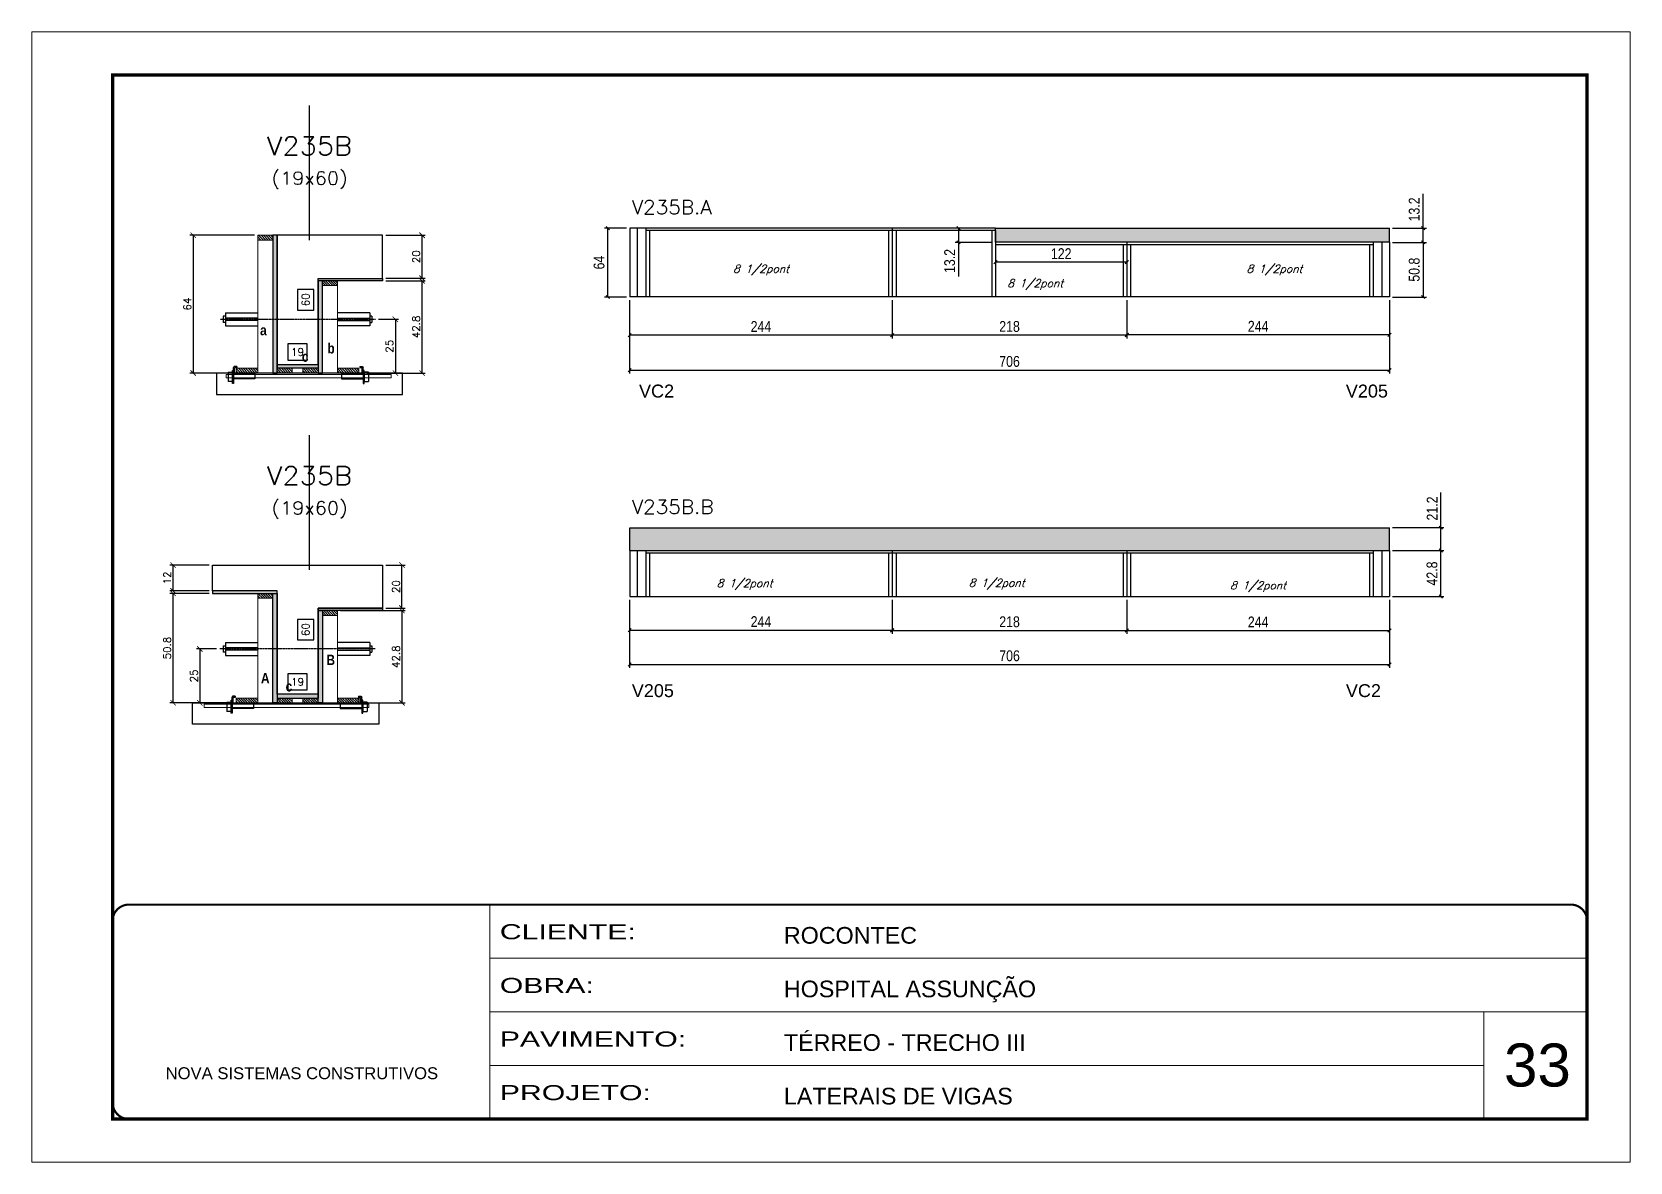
# Model space of a CAD drawing. Extents: x 137137 to 143418, y 10464 to 34486.
# Drawn here: x 137137 to 138622, y 24247 to 25297 of the extents above; entities that cross this region are included whole.
import ezdxf
from ezdxf.enums import TextEntityAlignment as Align

# ---------------------------------------------------------------- set-up
doc = ezdxf.new("R2010")
doc.units = 0
for name, pattern in [('CONTINUO', [0]), ('DASHED', [0.75, 0.5, -0.25]), ('HIDDEN', [0.375, 0.25, -0.125])]:
    doc.linetypes.add(name, pattern=pattern)
for name, color, linetype in [('5', 5, 'Continuous'), ('barrote', 251, 'Continuous'), ('COTA', 241, 'Continuous'), ('Cota Seção (2x)', 4, 'Continuous'), ('detalhes', 4, 'Continuous'), ('Painéis', 200, 'Continuous'), ('presilha', 1, 'Continuous'), ('SARR_2.2x7', 40, 'Continuous'), ('SARR_3.5x7', 81, 'Continuous'), ('TENSOR', 3, 'Continuous'), ('texto', 7, 'Continuous'), ('Texto de Titulo', 7, 'Continuous'), ('Texto Qtd Sarr', 242, 'Continuous')]:
    doc.layers.add(name, color=color, linetype=linetype)
for name, color, linetype, lineweight in [('CARIMBO', 255, 'Continuous', 9), ('CONCRETO', 251, 'Continuous', 25), ('Folhas', 255, 'Continuous', 9), ('Hachura', 251, 'Continuous', 9), ('Madeira', 126, 'Continuous', 18), ('SARRAFO DE PRESSAO', 251, 'DASHED', 9), ('SCO-___-LAJ', 2, 'Continuous', 0), ('Texto Seção', 7, 'Continuous', 15)]:
    doc.layers.add(name, color=color, linetype=linetype, lineweight=lineweight)
doc.styles.add('ARIAL', font='arial.ttf')
doc.styles.add('COTA TECNICA', font='techl___.ttf', dxfattribs={"height": 10})
doc.styles.add('REGUA-120', font='ROMANS.shx', dxfattribs={"height": 15})
doc.styles.add('Romans', font='romans.shx')
doc.styles.get("Standard").update_dxf_attribs({"font": 'arial.ttf'})
doc.styles.add('TECNICA', font='techb___.ttf', dxfattribs={"height": 10})
doc.styles.add('Tecnologia', font='')
doc.styles.get('Tecnologia').set_extended_font_data('Forgotten Futurist')
doc.dimstyles.new('Cota Seção (2x)', dxfattribs={"dimtxt": 7, "dimasz": 5, "dimexe": 3, "dimexo": 3, "dimgap": 2, "dimtad": 3, "dimdec": 1, "dimlfac": 0.5, "dimzin": 12, "dimdsep": 46, "dimtxsty": 'Romans', "dimblk": 'ARCHTICK', "dimcen": 0, "dimclrd": 4, "dimclre": 4, "dimclrt": 1, "dimadec": 1, "dimazin": 3, "dimtfac": 1, "dimtdec": 1, "dimtmove": 0, "dimatfit": 3, "dimldrblk": 'OBLIQUE', "dimfxl": 1, "dimtolj": 1, "dimtzin": 12, "dimarcsym": 0})
doc.dimstyles.new('Cota Seção interna', dxfattribs={"dimtxt": 7, "dimasz": 6, "dimexe": 0.18, "dimexo": 2, "dimgap": -4, "dimtad": 3, "dimdec": 1, "dimlfac": 0.5, "dimzin": 12, "dimdsep": 46, "dimtxsty": 'Romans', "dimblk": 'ARCHTICK', "dimcen": 0.09, "dimse1": 1, "dimse2": 1, "dimsd1": 1, "dimsd2": 1, "dimclrd": 180, "dimclre": 5, "dimclrt": 1, "dimadec": 0, "dimazin": 3, "dimtfac": 1, "dimtdec": 1, "dimtofl": 0, "dimtmove": 0, "dimatfit": 3, "dimldrblk": 'ARCHTICK', "dimfxl": 1, "dimtolj": 1, "dimtzin": 0, "dimarcsym": 0})
doc.dimstyles.new('PAINEL', dxfattribs={"dimtxt": 10, "dimasz": 3, "dimexe": 3, "dimexo": 3, "dimgap": 3, "dimtad": 1, "dimdec": 1, "dimzin": 12, "dimdsep": 46, "dimtxsty": 'COTA TECNICA', "dimblk1": 'OBLIQUE', "dimblk2": 'OBLIQUE', "dimsah": 1, "dimcen": 0.9, "dimclrd": 4, "dimclre": 4, "dimclrt": 240, "dimadec": 1, "dimazin": 3, "dimtfac": 1, "dimtdec": 1, "dimtmove": 0, "dimatfit": 3, "dimfxl": 1, "dimtolj": 1, "dimtzin": 12, "dimarcsym": 0})

msp = doc.modelspace()

# ---------------------------------------------------------------- texts
at = {"layer": '5', "linetype": 'Continuous'}
for s, rotation, p in [('VC2', 0.00004, (137701.38, 24957.53)), ('V205', 0.00004, (138358.19, 24957.53)), ('V205', 359.99996, (137694.68, 24679.16)), ('VC2', 359.99996, (138358.24, 24679.16))]:
    msp.add_text(s, height=12, rotation=rotation, dxfattribs=at).set_placement(p)
at = {"layer": 'CARIMBO', "style": 'ARIAL'}
msp.add_text('33', height=40, dxfattribs=at).set_placement((138505.15, 24317.32))
at = {"layer": 'detalhes', "style": 'TECNICA'}
for s, p in [('a', (137349.29, 25015.3)), ('b', (137411.83, 24998.45)), ('c', (137388.1, 24990.76)), ('B', (137410.95, 24708.93)), ('A', (137350.12, 24692.09)), ('c', (137373.04, 24684.39))]:
    msp.add_text(s, height=9.6, dxfattribs=at).set_placement(p)
at = {"layer": 'texto', "color": 2, "char_height": 7.2737, "attachment_point": 5, "style": 'Romans'}
for insert in [(137814.79, 25075.94), (138291.9, 25075.94), (138069.55, 25062.51), (137799.53, 24783.78), (138033.75, 24784.13), (138276.64, 24781.81)]:
    msp.add_mtext('{\\Q19;\\C256;8 1/2pont}', dxfattribs=dict(at, insert=insert))
at = {"layer": 'Texto Seção', "style": 'REGUA-120', "width": 1.05}
for s, p in [('V235B.A', (137694.62, 25127.89)), ('V235B.B', (137694.62, 24849.51))]:
    msp.add_text(s, height=13, dxfattribs=at).set_placement(p)

# ---------------------------------------------------------------- blocks, each defined once
blk = doc.blocks.new('9999999999')
at = {"color": 30, "linetype": 'CONTINUO'}
for p, q in [((98564.6, 34230.2), (98564.6, 34429.4)), ((98564.6, 34379.6), (99584, 34379.6)), ((98564.6, 34329.8), (99488, 34329.8)), ((99584, 34329.8), (99488, 34329.8)), ((99488, 34329.8), (99488, 34230.2)), ((98564.6, 34280), (99488, 34280))]:
    blk.add_line(p, q, dxfattribs=at)
at = {"color": 30, "linetype": 'CONTINUO', "const_width": 2}
blk.add_lwpolyline([(99584, 34230.2), (99584, 34414.4, 0.414214), (99569, 34429.4), (98229, 34429.4, 0.414214), (98214, 34414.4), (98214, 34245.2, 0.414214), (98229, 34230.2), (99584, 34230.2)], format="xyb", dxfattribs=at)
at = {"layer": 'Folhas'}
blk.add_lwpolyline([(98139, 34190.2), (99624, 34190.2), (99624, 35240.2), (98139, 35240.2)], close=True, dxfattribs=at)
at = {"layer": 'Folhas', "color": 30, "const_width": 3}
blk.add_lwpolyline([(98214, 34230.2), (99584, 34230.2), (99584, 35200.2), (98214, 35200.2)], close=True, dxfattribs=at)
at = {"color": 7, "linetype": 'Continuous', "ltscale": 5, "style": 'ARIAL'}
for s, height, p in [('ROCONTEC', 15.48, (98837.7, 34393.1)), ('HOSPITAL ASSUNÇÃO', 15.483, (98837.7, 34343.3)), ('TÉRREO - TRECHO III', 15.483, (98837.7, 34293.5)), ('NOVA SISTEMAS CONSTRUTIVOS', 11.059, (98263.2, 34267.2)), ('LATERAIS DE VIGAS', 15.483, (98837.7, 34243.7))]:
    blk.add_text(s, height=height, dxfattribs=at).set_placement(p)
at = {"layer": 'Folhas', "color": 7, "style": 'Tecnologia', "width": 1.5}
for s, p in [('CLIENTE:', (98573.7, 34397.2)), ('OBRA:', (98573.7, 34347.3)), ('PAVIMENTO:', (98573.7, 34297.5)), ('PROJETO:', (98573.7, 34247.7))]:
    blk.add_text(s, height=14, dxfattribs=at).set_placement(p)
blk = doc.blocks.new('_ArchTick')
at = {"color": 0, "linetype": 'ByBlock', "const_width": 0.15}
blk.add_lwpolyline([(-0.5, -0.5), (0.5, 0.5)], dxfattribs=at)
blk = doc.blocks.new('*D6080')
at = {"layer": 'COTA', "color": 4, "lineweight": -2, "transparency": 16777216}
for p, q in [((137466.1, 25065.9), (137502.8, 25065.9)), ((137499.8, 24980.3), (137499.8, 25065.9)), ((137448.5, 24980.3), (137502.8, 24980.3))]:
    blk.add_line(p, q, dxfattribs=at)
at = {"layer": 'Defpoints', "color": 0, "transparency": 16777216}
for p in [(137463.1, 25065.9), (137499.8, 25065.9), (137445.5, 24980.3)]:
    blk.add_point(p, dxfattribs=at)
at = {"layer": 'COTA', "color": 4, "lineweight": -2, "transparency": 16777216, "xscale": 5, "yscale": 5, "zscale": 5}
for p, rotation in [((137499.8, 25065.9), 90), ((137499.8, 24980.3), 270)]:
    blk.add_blockref('_ArchTick', p, dxfattribs=dict(at, rotation=rotation))
at = {"layer": 'COTA', "color": 1, "transparency": 16777216, "insert": (137494.3, 25023.1), "char_height": 7, "attachment_point": 5, "rotation": 90, "style": 'Romans'}
blk.add_mtext('\\A1;42.8', dxfattribs=at)
blk = doc.blocks.new('_Oblique')
at = {"color": 0, "linetype": 'ByBlock', "lineweight": -2}
blk.add_line((-0.5, -0.5), (0.5, 0.5), dxfattribs=at)
blk = doc.blocks.new('*D6081')
at = {"layer": 'COTA', "color": 4, "lineweight": -2, "transparency": 16777216}
for p, q in [((137466.1, 25108.3), (137502.8, 25108.3)), ((137499.8, 25068.3), (137499.8, 25108.3)), ((137466.1, 25068.3), (137502.8, 25068.3))]:
    blk.add_line(p, q, dxfattribs=at)
at = {"layer": 'Defpoints', "color": 0, "transparency": 16777216}
for p in [(137463.1, 25108.3), (137499.8, 25108.3), (137463.1, 25068.3)]:
    blk.add_point(p, dxfattribs=at)
at = {"layer": 'COTA', "color": 4, "lineweight": -2, "transparency": 16777216, "xscale": 5, "yscale": 5, "zscale": 5}
for p, rotation in [((137499.8, 25108.3), 90), ((137499.8, 25068.3), 270)]:
    blk.add_blockref('_ArchTick', p, dxfattribs=dict(at, rotation=rotation))
at = {"layer": 'COTA', "color": 1, "transparency": 16777216, "insert": (137494.3, 25088.3), "char_height": 7, "attachment_point": 5, "rotation": 90, "style": 'Romans'}
blk.add_mtext('\\A1;20', dxfattribs=at)
blk = doc.blocks.new('*D6082')
at = {"layer": 'Cota Seção (2x)', "color": 180, "lineweight": -2, "transparency": 16777216}
for p, q in [((137399.1, 25057.8), (137384.1, 25057.8)), ((137384.1, 25057.8), (137384.1, 25038.8)), ((137399.1, 25038.8), (137399.1, 25057.8)), ((137384.1, 25038.8), (137399.1, 25038.8))]:
    blk.add_line(p, q, dxfattribs=at)
at = {"layer": 'Defpoints', "color": 0, "transparency": 16777216}
for p in [(137403.1, 25108.3), (137403.1, 25108.3), (137403.1, 24988.3)]:
    blk.add_point(p, dxfattribs=at)
at = {"layer": 'Cota Seção (2x)', "color": 1, "transparency": 16777216, "insert": (137391.6, 25048.3), "char_height": 7, "attachment_point": 5, "rotation": 90, "style": 'Romans'}
blk.add_mtext('\\A1;60', dxfattribs=at)
blk = doc.blocks.new('PRESILHA METÁLICA 1')
at = {"layer": 'presilha'}
for p, q in [((0, 13), (6, 13)), ((0, 13), (0, 0)), ((6, 0), (0, 0)), ((6, 15.5), (7.5, 15.5)), ((6, -2.5), (6, 15.5)), ((6, 13), (6, 0)), ((7.5, 10.6), (7.5, 19.9)), ((7.5, 15.5), (7.5, -2.5)), ((37.5, 4.1), (7.5, 4.1)), ((12, 21), (8.6, 21)), ((9, 11.6), (9, 18.9)), ((12, 19.5), (9.6, 19.5)), ((37.5, 11), (9.6, 11)), ((12, 21), (12, 19.5)), ((37.5, 11), (37.5, 4.1)), ((7.5, -2.5), (6, -2.5))]:
    blk.add_line(p, q, dxfattribs=at)
for centre, radius, start, end in [((8.6, 19.9), 1.14, 90, 180), ((9.6, 18.9), 0.57, 90, 180), ((9.6, 11.6), 0.57, 180, 270)]:
    blk.add_arc(centre, radius, start, end, dxfattribs=at)
blk = doc.blocks.new('*D6083')
at = {"layer": 'Cota Seção (2x)', "color": 180, "lineweight": -2, "transparency": 16777216}
for p, q in [((137393.1, 25007.3), (137375.1, 25007.3)), ((137375.1, 25007.3), (137375.1, 24992.3)), ((137393.1, 24992.3), (137393.1, 25007.3)), ((137375.1, 24992.3), (137393.1, 24992.3))]:
    blk.add_line(p, q, dxfattribs=at)
at = {"layer": 'Defpoints', "color": 0, "transparency": 16777216}
for p in [(137365.1, 24980.3), (137403.1, 24988.3), (137403.1, 24980.3)]:
    blk.add_point(p, dxfattribs=at)
at = {"layer": 'Cota Seção (2x)', "color": 1, "transparency": 16777216, "insert": (137384.1, 24999.8), "char_height": 7, "attachment_point": 5, "style": 'Romans'}
blk.add_mtext('\\A1;19', dxfattribs=at)
blk = doc.blocks.new('*D6084')
at = {"layer": 'COTA', "color": 4, "lineweight": -2, "transparency": 16777216}
for p, q in [((137344.1, 25108.3), (137284.1, 25108.3)), ((137287.1, 25108.3), (137287.1, 24980.3)), ((137344.1, 24980.3), (137284.1, 24980.3))]:
    blk.add_line(p, q, dxfattribs=at)
at = {"layer": 'Defpoints', "color": 0, "transparency": 16777216}
for p in [(137347.1, 25108.3), (137287.1, 24980.3), (137347.1, 24980.3)]:
    blk.add_point(p, dxfattribs=at)
at = {"layer": 'COTA', "color": 4, "lineweight": -2, "transparency": 16777216, "xscale": 5, "yscale": 5, "zscale": 5}
for p, rotation in [((137287.1, 25108.3), 90), ((137287.1, 24980.3), 270)]:
    blk.add_blockref('_ArchTick', p, dxfattribs=dict(at, rotation=rotation))
at = {"layer": 'COTA', "color": 1, "transparency": 16777216, "insert": (137281.6, 25044.3), "char_height": 7, "attachment_point": 5, "rotation": 90, "style": 'Romans'}
blk.add_mtext('\\A1;64', dxfattribs=at)
blk = doc.blocks.new('*D6085')
at = {"layer": 'COTA', "color": 4, "lineweight": -2, "transparency": 16777216}
for p, q in [((137459.4, 25030.2), (137478, 25030.2)), ((137475, 25030.2), (137475, 24980.3)), ((137459.4, 24980.3), (137478, 24980.3))]:
    blk.add_line(p, q, dxfattribs=at)
at = {"layer": 'Defpoints', "color": 0, "transparency": 16777216}
for p in [(137456.4, 25030.2), (137456.4, 24980.3), (137475, 24980.3)]:
    blk.add_point(p, dxfattribs=at)
at = {"layer": 'COTA', "color": 4, "lineweight": -2, "transparency": 16777216, "xscale": 5, "yscale": 5, "zscale": 5}
for p, rotation in [((137475, 25030.2), 90), ((137475, 24980.3), 270)]:
    blk.add_blockref('_ArchTick', p, dxfattribs=dict(at, rotation=rotation))
at = {"layer": 'COTA', "color": 1, "transparency": 16777216, "insert": (137469.5, 25005.2), "char_height": 7, "attachment_point": 5, "rotation": 90, "style": 'Romans'}
blk.add_mtext('\\A1;25', dxfattribs=at)
blk = doc.blocks.new('titulo1')
at = {"layer": 'Defpoints', "color": 252, "linetype": 'HIDDEN', "ltscale": 2}
blk.add_line((0, 0), (0, 125), dxfattribs=at)
at = {"layer": 'Defpoints', "style": 'Romans', "oblique": 15}
blk.add_attdef('FOLHA', text='', height=10, dxfattribs=at).set_placement((0, 15.6), align=Align.MIDDLE_CENTER)
at = {"layer": 'Texto Qtd Sarr', "color": 3, "style": 'Romans', "oblique": 15}
for tag, height, p in [('TITULO', 17, (0, 71.4)), ('SEÇÃO', 12, (0, 41.5))]:
    blk.add_attdef(tag, text='', height=height, dxfattribs=at).set_placement(p, align=Align.MIDDLE_CENTER)
blk = doc.blocks.new('*D6086')
at = {"layer": 'COTA', "color": 4, "lineweight": -2, "transparency": 16777216}
for p, q in [((137302.1, 24775.5), (137265.4, 24775.5)), ((137268.4, 24673.9), (137268.4, 24775.5)), ((137319.7, 24673.9), (137265.4, 24673.9))]:
    blk.add_line(p, q, dxfattribs=at)
at = {"layer": 'Defpoints', "color": 0, "transparency": 16777216}
for p in [(137268.4, 24775.5), (137305.1, 24775.5), (137322.7, 24673.9)]:
    blk.add_point(p, dxfattribs=at)
at = {"layer": 'COTA', "color": 4, "lineweight": -2, "transparency": 16777216, "xscale": 5, "yscale": 5, "zscale": 5}
for p, rotation in [((137268.4, 24775.5), 90), ((137268.4, 24673.9), 270)]:
    blk.add_blockref('_ArchTick', p, dxfattribs=dict(at, rotation=rotation))
at = {"layer": 'COTA', "color": 1, "transparency": 16777216, "insert": (137262.9, 24724.7), "char_height": 7, "attachment_point": 5, "rotation": 90, "style": 'Romans'}
blk.add_mtext('\\A1;50.8', dxfattribs=at)
blk = doc.blocks.new('*D6087')
at = {"layer": 'COTA', "color": 4, "lineweight": -2, "transparency": 16777216}
for p, q in [((137302.1, 24801.9), (137265.4, 24801.9)), ((137268.4, 24777.9), (137268.4, 24801.9)), ((137302.1, 24777.9), (137265.4, 24777.9))]:
    blk.add_line(p, q, dxfattribs=at)
at = {"layer": 'Defpoints', "color": 0, "transparency": 16777216}
for p in [(137268.4, 24801.9), (137305.1, 24801.9), (137305.1, 24777.9)]:
    blk.add_point(p, dxfattribs=at)
at = {"layer": 'COTA', "color": 4, "lineweight": -2, "transparency": 16777216, "xscale": 5, "yscale": 5, "zscale": 5}
for p, rotation in [((137268.4, 24801.9), 90), ((137268.4, 24777.9), 270)]:
    blk.add_blockref('_ArchTick', p, dxfattribs=dict(at, rotation=rotation))
at = {"layer": 'COTA', "color": 1, "transparency": 16777216, "insert": (137262.9, 24789.9), "char_height": 7, "attachment_point": 5, "rotation": 90, "style": 'Romans'}
blk.add_mtext('\\A1;12', dxfattribs=at)
blk = doc.blocks.new('*D6088')
at = {"layer": 'Cota Seção (2x)', "color": 180, "lineweight": -2, "transparency": 16777216}
for p, q in [((137399.1, 24751.4), (137384.1, 24751.4)), ((137384.1, 24751.4), (137384.1, 24732.4)), ((137399.1, 24732.4), (137399.1, 24751.4)), ((137384.1, 24732.4), (137399.1, 24732.4))]:
    blk.add_line(p, q, dxfattribs=at)
at = {"layer": 'Defpoints', "color": 0, "transparency": 16777216}
for p in [(137365.1, 24801.9), (137403.1, 24801.9), (137365.1, 24681.9)]:
    blk.add_point(p, dxfattribs=at)
at = {"layer": 'Cota Seção (2x)', "color": 1, "transparency": 16777216, "insert": (137391.6, 24741.9), "char_height": 7, "attachment_point": 5, "rotation": 90, "style": 'Romans'}
blk.add_mtext('\\A1;60', dxfattribs=at)
blk = doc.blocks.new('*D6089')
at = {"layer": 'Cota Seção (2x)', "color": 180, "lineweight": -2, "transparency": 16777216}
for p, q in [((137393.1, 24700.9), (137375.1, 24700.9)), ((137375.1, 24700.9), (137375.1, 24685.9)), ((137393.1, 24685.9), (137393.1, 24700.9)), ((137375.1, 24685.9), (137393.1, 24685.9))]:
    blk.add_line(p, q, dxfattribs=at)
at = {"layer": 'Defpoints', "color": 0, "transparency": 16777216}
for p in [(137365.1, 24681.9), (137365.1, 24673.9), (137403.1, 24673.9)]:
    blk.add_point(p, dxfattribs=at)
at = {"layer": 'Cota Seção (2x)', "color": 1, "transparency": 16777216, "insert": (137384.1, 24693.4), "char_height": 7, "attachment_point": 5, "style": 'Romans'}
blk.add_mtext('\\A1;19', dxfattribs=at)
blk = doc.blocks.new('*D6090')
at = {"layer": 'COTA', "color": 4, "lineweight": -2, "transparency": 16777216}
for p, q in [((137424.1, 24759.5), (137484.1, 24759.5)), ((137481.1, 24759.5), (137481.1, 24673.9)), ((137424.1, 24673.9), (137484.1, 24673.9))]:
    blk.add_line(p, q, dxfattribs=at)
at = {"layer": 'Defpoints', "color": 0, "transparency": 16777216}
for p in [(137421.1, 24759.5), (137421.1, 24673.9), (137481.1, 24673.9)]:
    blk.add_point(p, dxfattribs=at)
at = {"layer": 'COTA', "color": 4, "lineweight": -2, "transparency": 16777216, "xscale": 5, "yscale": 5, "zscale": 5}
for p, rotation in [((137481.1, 24759.5), 90), ((137481.1, 24673.9), 270)]:
    blk.add_blockref('_ArchTick', p, dxfattribs=dict(at, rotation=rotation))
at = {"layer": 'COTA', "color": 1, "transparency": 16777216, "insert": (137475.6, 24716.7), "char_height": 7, "attachment_point": 5, "rotation": 90, "style": 'Romans'}
blk.add_mtext('\\A1;42.8', dxfattribs=at)
blk = doc.blocks.new('*D6091')
at = {"layer": 'COTA', "color": 4, "lineweight": -2, "transparency": 16777216}
for p, q in [((137308.8, 24723.9), (137290.3, 24723.9)), ((137293.3, 24723.9), (137293.3, 24673.9)), ((137308.8, 24673.9), (137290.3, 24673.9))]:
    blk.add_line(p, q, dxfattribs=at)
at = {"layer": 'Defpoints', "color": 0, "transparency": 16777216}
for p in [(137311.8, 24723.9), (137293.3, 24673.9), (137311.8, 24673.9)]:
    blk.add_point(p, dxfattribs=at)
at = {"layer": 'COTA', "color": 4, "lineweight": -2, "transparency": 16777216, "xscale": 5, "yscale": 5, "zscale": 5}
for p, rotation in [((137293.3, 24723.9), 90), ((137293.3, 24673.9), 270)]:
    blk.add_blockref('_ArchTick', p, dxfattribs=dict(at, rotation=rotation))
at = {"layer": 'COTA', "color": 1, "transparency": 16777216, "insert": (137287.8, 24698.9), "char_height": 7, "attachment_point": 5, "rotation": 90, "style": 'Romans'}
blk.add_mtext('\\A1;25', dxfattribs=at)
blk = doc.blocks.new('*D6250')
at = {"layer": 'COTA', "color": 4, "lineweight": -2, "transparency": 16777216}
for p, q in [((137466.1, 24801.9), (137484.1, 24801.9)), ((137481.1, 24761.9), (137481.1, 24801.9)), ((137466.1, 24761.9), (137484.1, 24761.9))]:
    blk.add_line(p, q, dxfattribs=at)
at = {"layer": 'Defpoints', "color": 0, "transparency": 16777216}
for p in [(137463.1, 24801.9), (137481.1, 24801.9), (137463.1, 24761.9)]:
    blk.add_point(p, dxfattribs=at)
at = {"layer": 'COTA', "color": 4, "lineweight": -2, "transparency": 16777216, "xscale": 5, "yscale": 5, "zscale": 5}
for p, rotation in [((137481.1, 24801.9), 90), ((137481.1, 24761.9), 270)]:
    blk.add_blockref('_ArchTick', p, dxfattribs=dict(at, rotation=rotation))
at = {"layer": 'COTA', "color": 1, "transparency": 16777216, "insert": (137475.6, 24781.9), "char_height": 7, "attachment_point": 5, "rotation": 90, "style": 'Romans'}
blk.add_mtext('\\A1;20', dxfattribs=at)
blk = doc.blocks.new('*D6092')
at = {"layer": 'COTA', "color": 4, "linetype": 'ByBlock', "lineweight": -2, "transparency": 16777216}
for p, q in [((137692.7, 25047.9), (137692.7, 25012.4)), ((137936.7, 25047.9), (137936.7, 25012.4)), ((137936.7, 25015.4), (137692.7, 25015.4))]:
    blk.add_line(p, q, dxfattribs=at)
at = {"layer": 'Defpoints', "color": 0, "linetype": 'ByBlock', "transparency": 16777216}
for p in [(137692.7, 25050.9), (137936.7, 25050.9), (137692.7, 25015.4)]:
    blk.add_point(p, dxfattribs=at)
at = {"layer": 'COTA', "color": 4, "linetype": 'ByBlock', "lineweight": -2, "transparency": 16777216, "xscale": 3, "yscale": 3, "zscale": 3, "rotation": 180}
blk.add_blockref('_Oblique', (137692.7, 25015.4), dxfattribs=at)
at = {"layer": 'COTA', "color": 4, "linetype": 'ByBlock', "lineweight": -2, "transparency": 16777216, "xscale": 3, "yscale": 3, "zscale": 3}
blk.add_blockref('_Oblique', (137936.7, 25015.4), dxfattribs=at)
at = {"layer": 'COTA', "color": 240, "linetype": 'ByBlock', "transparency": 16777216, "insert": (137814.7, 25023.5), "char_height": 10, "attachment_point": 5, "style": 'COTA TECNICA'}
blk.add_mtext('\\A1;244', dxfattribs=at)
blk = doc.blocks.new('*D6093')
at = {"layer": 'COTA', "color": 4, "linetype": 'ByBlock', "lineweight": -2, "transparency": 16777216}
for p, q in [((137689.7, 25114.9), (137669.4, 25114.9)), ((137672.4, 25050.9), (137672.4, 25114.9)), ((137689.7, 25050.9), (137669.4, 25050.9))]:
    blk.add_line(p, q, dxfattribs=at)
at = {"layer": 'Defpoints', "color": 0, "linetype": 'ByBlock', "transparency": 16777216}
for p in [(137672.4, 25114.9), (137692.7, 25114.9), (137692.7, 25050.9)]:
    blk.add_point(p, dxfattribs=at)
at = {"layer": 'COTA', "color": 4, "linetype": 'ByBlock', "lineweight": -2, "transparency": 16777216, "xscale": 3, "yscale": 3, "zscale": 3}
for p, rotation in [((137672.4, 25114.9), 90), ((137672.4, 25050.9), 270)]:
    blk.add_blockref('_Oblique', p, dxfattribs=dict(at, rotation=rotation))
at = {"layer": 'COTA', "color": 240, "linetype": 'ByBlock', "transparency": 16777216, "insert": (137664.3, 25082.9), "char_height": 10, "attachment_point": 5, "rotation": 90, "style": 'COTA TECNICA'}
blk.add_mtext('\\A1;64', dxfattribs=at)
blk = doc.blocks.new('*D6251')
at = {"layer": 'COTA', "color": 4, "lineweight": -2, "transparency": 16777216}
for p, q in [((138154.7, 25047.9), (138154.7, 25012.7)), ((138398.7, 25047.9), (138398.7, 25012.7)), ((138398.7, 25015.7), (138154.7, 25015.7))]:
    blk.add_line(p, q, dxfattribs=at)
at = {"layer": 'Defpoints', "color": 0, "transparency": 16777216}
for p in [(138154.7, 25050.9), (138398.7, 25050.9), (138154.7, 25015.7)]:
    blk.add_point(p, dxfattribs=at)
at = {"layer": 'COTA', "color": 4, "lineweight": -2, "transparency": 16777216, "xscale": 3, "yscale": 3, "zscale": 3, "rotation": 180}
blk.add_blockref('_Oblique', (138154.7, 25015.7), dxfattribs=at)
at = {"layer": 'COTA', "color": 4, "lineweight": -2, "transparency": 16777216, "xscale": 3, "yscale": 3, "zscale": 3}
blk.add_blockref('_Oblique', (138398.7, 25015.7), dxfattribs=at)
at = {"layer": 'COTA', "color": 240, "transparency": 16777216, "insert": (138276.7, 25023.7), "char_height": 10, "attachment_point": 5, "style": 'COTA TECNICA'}
blk.add_mtext('\\A1;244', dxfattribs=at)
blk = doc.blocks.new('*D6252')
at = {"layer": 'COTA', "color": 4, "lineweight": -2, "transparency": 16777216}
for p, q in [((137936.7, 25047.9), (137936.7, 25012.4)), ((138154.7, 25047.9), (138154.7, 25012.4)), ((138154.7, 25015.4), (137936.7, 25015.4))]:
    blk.add_line(p, q, dxfattribs=at)
at = {"layer": 'Defpoints', "color": 0, "transparency": 16777216}
for p in [(137936.7, 25050.9), (138154.7, 25050.9), (137936.7, 25015.4)]:
    blk.add_point(p, dxfattribs=at)
at = {"layer": 'COTA', "color": 4, "lineweight": -2, "transparency": 16777216, "xscale": 3, "yscale": 3, "zscale": 3, "rotation": 180}
blk.add_blockref('_Oblique', (137936.7, 25015.4), dxfattribs=at)
at = {"layer": 'COTA', "color": 4, "lineweight": -2, "transparency": 16777216, "xscale": 3, "yscale": 3, "zscale": 3}
blk.add_blockref('_Oblique', (138154.7, 25015.4), dxfattribs=at)
at = {"layer": 'COTA', "color": 240, "transparency": 16777216, "insert": (138045.7, 25023.5), "char_height": 10, "attachment_point": 5, "style": 'COTA TECNICA'}
blk.add_mtext('\\A1;218', dxfattribs=at)
blk = doc.blocks.new('*D6253')
at = {"layer": 'COTA', "color": 4, "lineweight": -2, "transparency": 16777216}
for p, q in [((138029.7, 25114.9), (137995.3, 25114.9)), ((137998.3, 25114.9), (137998.3, 25101.7)), ((138029.7, 25101.7), (137995.3, 25101.7)), ((137998.3, 25101.7), (137998.3, 25070))]:
    blk.add_line(p, q, dxfattribs=at)
at = {"layer": 'Defpoints', "color": 0, "transparency": 16777216}
for p in [(138032.7, 25114.9), (137998.3, 25101.7), (138032.7, 25101.7)]:
    blk.add_point(p, dxfattribs=at)
at = {"layer": 'COTA', "color": 4, "lineweight": -2, "transparency": 16777216, "xscale": 3, "yscale": 3, "zscale": 3}
for p, rotation in [((137998.3, 25114.9), 90), ((137998.3, 25101.7), 270)]:
    blk.add_blockref('_Oblique', p, dxfattribs=dict(at, rotation=rotation))
at = {"layer": 'COTA', "color": 240, "transparency": 16777216, "insert": (137990.1, 25084.4), "char_height": 10, "attachment_point": 5, "rotation": 90, "style": 'COTA TECNICA'}
blk.add_mtext('\\A1;13.2', dxfattribs=at)
blk = doc.blocks.new('*D6254')
at = {"layer": 'COTA', "color": 4, "lineweight": -2, "transparency": 16777216}
for p, q in [((138032.7, 25098.7), (138032.7, 25080.2)), ((138154.7, 25098.7), (138154.7, 25080.2)), ((138154.7, 25083.2), (138032.7, 25083.2))]:
    blk.add_line(p, q, dxfattribs=at)
at = {"layer": 'Defpoints', "color": 0, "transparency": 16777216}
for p in [(138032.7, 25101.7), (138154.7, 25101.7), (138032.7, 25083.2)]:
    blk.add_point(p, dxfattribs=at)
at = {"layer": 'COTA', "color": 4, "lineweight": -2, "transparency": 16777216, "xscale": 3, "yscale": 3, "zscale": 3, "rotation": 180}
blk.add_blockref('_Oblique', (138032.7, 25083.2), dxfattribs=at)
at = {"layer": 'COTA', "color": 4, "lineweight": -2, "transparency": 16777216, "xscale": 3, "yscale": 3, "zscale": 3}
blk.add_blockref('_Oblique', (138154.7, 25083.2), dxfattribs=at)
at = {"layer": 'COTA', "color": 240, "transparency": 16777216, "insert": (138093.7, 25091.2), "char_height": 10, "attachment_point": 5, "style": 'COTA TECNICA'}
blk.add_mtext('\\A1;122', dxfattribs=at)
blk = doc.blocks.new('*D6255')
at = {"layer": 'COTA', "color": 4, "lineweight": -2, "transparency": 16777216}
for p, q in [((138401.7, 25101.7), (138433, 25101.7)), ((138430, 25101.7), (138430, 25050.9)), ((138401.7, 25050.9), (138433, 25050.9))]:
    blk.add_line(p, q, dxfattribs=at)
at = {"layer": 'Defpoints', "color": 0, "transparency": 16777216}
for p in [(138398.7, 25101.7), (138398.7, 25050.9), (138430, 25050.9)]:
    blk.add_point(p, dxfattribs=at)
at = {"layer": 'COTA', "color": 4, "lineweight": -2, "transparency": 16777216, "xscale": 3, "yscale": 3, "zscale": 3}
for p, rotation in [((138430, 25101.7), 90), ((138430, 25050.9), 270)]:
    blk.add_blockref('_Oblique', p, dxfattribs=dict(at, rotation=rotation))
at = {"layer": 'COTA', "color": 240, "transparency": 16777216, "insert": (138421.8, 25076.3), "char_height": 10, "attachment_point": 5, "rotation": 90, "style": 'COTA TECNICA'}
blk.add_mtext('\\A1;50.8', dxfattribs=at)
blk = doc.blocks.new('*D6256')
at = {"layer": 'COTA', "color": 4, "lineweight": -2, "transparency": 16777216}
for p, q in [((138430, 25114.9), (138430, 25146.7)), ((138401.7, 25114.9), (138433, 25114.9)), ((138430, 25101.7), (138430, 25114.9)), ((138401.7, 25101.7), (138433, 25101.7))]:
    blk.add_line(p, q, dxfattribs=at)
at = {"layer": 'Defpoints', "color": 0, "transparency": 16777216}
for p in [(138398.7, 25114.9), (138430, 25114.9), (138398.7, 25101.7)]:
    blk.add_point(p, dxfattribs=at)
at = {"layer": 'COTA', "color": 4, "lineweight": -2, "transparency": 16777216, "xscale": 3, "yscale": 3, "zscale": 3}
for p, rotation in [((138430, 25114.9), 90), ((138430, 25101.7), 270)]:
    blk.add_blockref('_Oblique', p, dxfattribs=dict(at, rotation=rotation))
at = {"layer": 'COTA', "color": 240, "transparency": 16777216, "insert": (138421.8, 25132.3), "char_height": 10, "attachment_point": 5, "rotation": 90, "style": 'COTA TECNICA'}
blk.add_mtext('\\A1;13.2', dxfattribs=at)
blk = doc.blocks.new('*D6094')
at = {"layer": 'COTA', "color": 4, "linetype": 'ByBlock', "lineweight": -2, "transparency": 16777216}
for p, q in [((138154.7, 24769.6), (138154.7, 24738)), ((138398.7, 24769.6), (138398.7, 24738)), ((138154.7, 24741), (138398.7, 24741))]:
    blk.add_line(p, q, dxfattribs=at)
at = {"layer": 'Defpoints', "color": 0, "linetype": 'ByBlock', "transparency": 16777216}
for p in [(138154.7, 24772.6), (138398.7, 24772.6), (138398.7, 24741)]:
    blk.add_point(p, dxfattribs=at)
at = {"layer": 'COTA', "color": 4, "linetype": 'ByBlock', "lineweight": -2, "transparency": 16777216, "xscale": 3, "yscale": 3, "zscale": 3, "rotation": 180}
blk.add_blockref('_Oblique', (138154.7, 24741), dxfattribs=at)
at = {"layer": 'COTA', "color": 4, "linetype": 'ByBlock', "lineweight": -2, "transparency": 16777216, "xscale": 3, "yscale": 3, "zscale": 3}
blk.add_blockref('_Oblique', (138398.7, 24741), dxfattribs=at)
at = {"layer": 'COTA', "color": 240, "linetype": 'ByBlock', "transparency": 16777216, "insert": (138276.7, 24749), "char_height": 10, "attachment_point": 5, "style": 'COTA TECNICA'}
blk.add_mtext('\\A1;244', dxfattribs=at)
blk = doc.blocks.new('*D6095')
at = {"layer": 'COTA', "color": 4, "linetype": 'ByBlock', "lineweight": -2, "transparency": 16777216}
for p, q in [((138401.7, 24815.4), (138449.4, 24815.4)), ((138446.4, 24772.6), (138446.4, 24815.4)), ((138401.7, 24772.6), (138449.4, 24772.6))]:
    blk.add_line(p, q, dxfattribs=at)
at = {"layer": 'Defpoints', "color": 0, "linetype": 'ByBlock', "transparency": 16777216}
for p in [(138398.7, 24815.4), (138446.4, 24815.4), (138398.7, 24772.6)]:
    blk.add_point(p, dxfattribs=at)
at = {"layer": 'COTA', "color": 4, "linetype": 'ByBlock', "lineweight": -2, "transparency": 16777216, "xscale": 3, "yscale": 3, "zscale": 3}
for p, rotation in [((138446.4, 24815.4), 90), ((138446.4, 24772.6), 270)]:
    blk.add_blockref('_Oblique', p, dxfattribs=dict(at, rotation=rotation))
at = {"layer": 'COTA', "color": 240, "linetype": 'ByBlock', "transparency": 16777216, "insert": (138438.3, 24794), "char_height": 10, "attachment_point": 5, "rotation": 90, "style": 'COTA TECNICA'}
blk.add_mtext('\\A1;42.8', dxfattribs=at)
blk = doc.blocks.new('*D6257')
at = {"layer": 'COTA', "color": 4, "lineweight": -2, "transparency": 16777216}
for p, q in [((137692.7, 24769.6), (137692.7, 24738.3)), ((137936.7, 24769.6), (137936.7, 24738.3)), ((137692.7, 24741.3), (137936.7, 24741.3))]:
    blk.add_line(p, q, dxfattribs=at)
at = {"layer": 'Defpoints', "color": 0, "transparency": 16777216}
for p in [(137692.7, 24772.6), (137936.7, 24772.6), (137936.7, 24741.3)]:
    blk.add_point(p, dxfattribs=at)
at = {"layer": 'COTA', "color": 4, "lineweight": -2, "transparency": 16777216, "xscale": 3, "yscale": 3, "zscale": 3, "rotation": 180}
blk.add_blockref('_Oblique', (137692.7, 24741.3), dxfattribs=at)
at = {"layer": 'COTA', "color": 4, "lineweight": -2, "transparency": 16777216, "xscale": 3, "yscale": 3, "zscale": 3}
blk.add_blockref('_Oblique', (137936.7, 24741.3), dxfattribs=at)
at = {"layer": 'COTA', "color": 240, "transparency": 16777216, "insert": (137814.7, 24749.3), "char_height": 10, "attachment_point": 5, "style": 'COTA TECNICA'}
blk.add_mtext('\\A1;244', dxfattribs=at)
blk = doc.blocks.new('*D6258')
at = {"layer": 'COTA', "color": 4, "lineweight": -2, "transparency": 16777216}
for p, q in [((137936.7, 24769.6), (137936.7, 24738)), ((138154.7, 24769.6), (138154.7, 24738)), ((137936.7, 24741), (138154.7, 24741))]:
    blk.add_line(p, q, dxfattribs=at)
at = {"layer": 'Defpoints', "color": 0, "transparency": 16777216}
for p in [(137936.7, 24772.6), (138154.7, 24772.6), (138154.7, 24741)]:
    blk.add_point(p, dxfattribs=at)
at = {"layer": 'COTA', "color": 4, "lineweight": -2, "transparency": 16777216, "xscale": 3, "yscale": 3, "zscale": 3, "rotation": 180}
blk.add_blockref('_Oblique', (137936.7, 24741), dxfattribs=at)
at = {"layer": 'COTA', "color": 4, "lineweight": -2, "transparency": 16777216, "xscale": 3, "yscale": 3, "zscale": 3}
blk.add_blockref('_Oblique', (138154.7, 24741), dxfattribs=at)
at = {"layer": 'COTA', "color": 240, "transparency": 16777216, "insert": (138045.7, 24749.1), "char_height": 10, "attachment_point": 5, "style": 'COTA TECNICA'}
blk.add_mtext('\\A1;218', dxfattribs=at)
blk = doc.blocks.new('*D6259')
at = {"layer": 'COTA', "color": 4, "lineweight": -2, "transparency": 16777216}
for p, q in [((138446.4, 24836.6), (138446.4, 24869.3)), ((138401.7, 24836.6), (138449.4, 24836.6)), ((138446.4, 24815.4), (138446.4, 24836.6)), ((138401.7, 24815.4), (138449.4, 24815.4))]:
    blk.add_line(p, q, dxfattribs=at)
at = {"layer": 'Defpoints', "color": 0, "transparency": 16777216}
for p in [(138398.7, 24836.6), (138446.4, 24836.6), (138398.7, 24815.4)]:
    blk.add_point(p, dxfattribs=at)
at = {"layer": 'COTA', "color": 4, "lineweight": -2, "transparency": 16777216, "xscale": 3, "yscale": 3, "zscale": 3}
for p, rotation in [((138446.4, 24836.6), 90), ((138446.4, 24815.4), 270)]:
    blk.add_blockref('_Oblique', p, dxfattribs=dict(at, rotation=rotation))
at = {"layer": 'COTA', "color": 240, "transparency": 16777216, "insert": (138438.4, 24854.4), "char_height": 10, "attachment_point": 5, "rotation": 90, "style": 'COTA TECNICA'}
blk.add_mtext('\\A1;21.2', dxfattribs=at)
blk = doc.blocks.new('*D6312')
at = {"layer": 'Defpoints', "color": 0, "ltscale": 25, "transparency": 16777216}
for p in [(137692.7, 25050.9), (138398.7, 25050.9), (138398.7, 24982.9)]:
    blk.add_point(p, dxfattribs=at)
at = {"layer": 'Painéis', "color": 4, "lineweight": -2, "ltscale": 25, "transparency": 16777216}
for p, q in [((137692.7, 25047.9), (137692.7, 24979.9)), ((138398.7, 25047.9), (138398.7, 24979.9)), ((137692.7, 24982.9), (138398.7, 24982.9))]:
    blk.add_line(p, q, dxfattribs=at)
at = {"layer": 'Painéis', "color": 4, "lineweight": -2, "ltscale": 25, "transparency": 16777216, "xscale": 3, "yscale": 3, "zscale": 3, "rotation": 180}
blk.add_blockref('_Oblique', (137692.7, 24982.9), dxfattribs=at)
at = {"layer": 'Painéis', "color": 4, "lineweight": -2, "ltscale": 25, "transparency": 16777216, "xscale": 3, "yscale": 3, "zscale": 3}
blk.add_blockref('_Oblique', (138398.7, 24982.9), dxfattribs=at)
at = {"layer": 'Painéis', "color": 240, "ltscale": 25, "transparency": 16777216, "insert": (138045.7, 24991), "char_height": 10, "attachment_point": 5, "style": 'COTA TECNICA'}
blk.add_mtext('\\A1;706', dxfattribs=at)
blk = doc.blocks.new('*D6313')
at = {"layer": 'Defpoints', "color": 0, "ltscale": 25, "transparency": 16777216}
for p in [(137692.7, 24772.6), (138398.7, 24772.6), (138398.7, 24709.4)]:
    blk.add_point(p, dxfattribs=at)
at = {"layer": 'Painéis', "color": 4, "lineweight": -2, "ltscale": 25, "transparency": 16777216}
for p, q in [((137692.7, 24769.6), (137692.7, 24706.4)), ((138398.7, 24769.6), (138398.7, 24706.4)), ((137692.7, 24709.4), (138398.7, 24709.4))]:
    blk.add_line(p, q, dxfattribs=at)
at = {"layer": 'Painéis', "color": 4, "lineweight": -2, "ltscale": 25, "transparency": 16777216, "xscale": 3, "yscale": 3, "zscale": 3, "rotation": 180}
blk.add_blockref('_Oblique', (137692.7, 24709.4), dxfattribs=at)
at = {"layer": 'Painéis', "color": 4, "lineweight": -2, "ltscale": 25, "transparency": 16777216, "xscale": 3, "yscale": 3, "zscale": 3}
blk.add_blockref('_Oblique', (138398.7, 24709.4), dxfattribs=at)
at = {"layer": 'Painéis', "color": 240, "ltscale": 25, "transparency": 16777216, "insert": (138045.7, 24717.5), "char_height": 10, "attachment_point": 5, "style": 'COTA TECNICA'}
blk.add_mtext('\\A1;706', dxfattribs=at)

# ---------------------------------------------------------------- dimensions: what is measured, and where the dimension line sits
at = {"layer": 'COTA'}
for base, p1, p2, angle, dimstyle, picture, middle in [((138429.97, 25114.94), (138398.71, 25101.74), (138398.71, 25114.94), 90, 'PAINEL', '*D6256', (138421.75, 25132.31)), ((137998.29, 25101.74), (138032.71, 25114.94), (138032.71, 25101.74), 90, 'PAINEL', '*D6253', (137990.07, 25084.37)), ((137287.15, 24980.26), (137347.12, 25108.26), (137347.12, 24980.26), 90, 'Cota Seção (2x)', '*D6084', (137281.65, 25044.26)), ((137499.84, 25108.26), (137463.12, 25068.26), (137463.12, 25108.26), 90, 'Cota Seção (2x)', '*D6081', (137494.34, 25088.26)), ((138032.71, 25083.18), (138154.71, 25101.74), (138032.71, 25101.74), 180, 'PAINEL', '*D6254', (138093.71, 25091.24)), ((138429.97, 25050.94), (138398.71, 25101.74), (138398.71, 25050.94), 90, 'PAINEL', '*D6255', (138421.84, 25076.34)), ((137499.84, 25065.86), (137445.52, 24980.26), (137463.12, 25065.86), 90, 'Cota Seção (2x)', '*D6080', (137494.34, 25023.06)), ((137936.71, 25015.38), (138154.71, 25050.94), (137936.71, 25050.94), 180, 'PAINEL', '*D6252', (138045.71, 25023.48)), ((138154.71, 25015.66), (138398.71, 25050.94), (138154.71, 25050.94), 180, 'PAINEL', '*D6251', (138276.71, 25023.73)), ((137474.98, 24980.26), (137456.42, 25030.23), (137456.42, 24980.26), 90, 'Cota Seção (2x)', '*D6085', (137469.48, 25005.25)), ((138446.44, 24836.56), (138398.71, 24815.36), (138398.71, 24836.56), 90, 'PAINEL', '*D6259', (138438.38, 24854.43)), ((137268.4, 24801.9), (137305.12, 24777.9), (137305.12, 24801.9), 90, 'Cota Seção (2x)', '*D6087', (137262.9, 24789.9)), ((137481.09, 24801.9), (137463.12, 24761.9), (137463.12, 24801.9), 90, 'Cota Seção (2x)', '*D6250', (137475.59, 24781.9)), ((137268.4, 24775.5), (137322.72, 24673.9), (137305.12, 24775.5), 90, 'Cota Seção (2x)', '*D6086', (137262.9, 24724.7)), ((137481.09, 24673.9), (137421.12, 24759.5), (137421.12, 24673.9), 90, 'Cota Seção (2x)', '*D6090', (137475.59, 24716.7)), ((137293.26, 24673.9), (137311.82, 24723.87), (137311.82, 24673.9), 90, 'Cota Seção (2x)', '*D6091', (137287.76, 24698.88))]:
    dim = msp.add_linear_dim(base=base, p1=p1, p2=p2, angle=angle, dimstyle=dimstyle, dxfattribs=at)
    dim.commit()
    dim.dimension.update_dxf_attribs({"geometry": picture, "text_midpoint": middle})
at = {"layer": 'COTA', "linetype": 'ByBlock'}
for base, p1, p2, picture, middle in [((137672.38, 25114.94), (137692.71, 25050.94), (137692.71, 25114.94), '*D6093', (137664.28, 25082.94)), ((138446.44, 24815.36), (138398.71, 24772.56), (138398.71, 24815.36), '*D6095', (138438.34, 24793.96))]:
    dim = msp.add_linear_dim(base=base, p1=p1, p2=p2, angle=90, dimstyle='PAINEL', dxfattribs=at)
    dim.commit()
    dim.dimension.update_dxf_attribs({"geometry": picture, "text_midpoint": middle})
dim = msp.add_linear_dim(base=(137692.71, 25015.38), p1=(137936.71, 25050.94), p2=(137692.71, 25050.94), angle=180, dimstyle='PAINEL', override={"dimtmove": 1}, dxfattribs=at)
dim.commit()
dim.dimension.update_dxf_attribs({"geometry": '*D6092', "text_midpoint": (137814.71, 25023.46)})
at = {"layer": 'COTA'}
for base, p1, p2, picture, middle in [((137936.71, 24741.25), (137692.71, 24772.56), (137936.71, 24772.56), '*D6257', (137814.71, 24749.33)), ((138154.71, 24740.98), (137936.71, 24772.56), (138154.71, 24772.56), '*D6258', (138045.71, 24749.07))]:
    dim = msp.add_linear_dim(base=base, p1=p1, p2=p2, dimstyle='PAINEL', dxfattribs=at)
    dim.commit()
    dim.dimension.update_dxf_attribs({"geometry": picture, "text_midpoint": middle})
at = {"layer": 'COTA', "linetype": 'ByBlock'}
dim = msp.add_linear_dim(base=(138398.71, 24740.98), p1=(138154.71, 24772.56), p2=(138398.71, 24772.56), dimstyle='PAINEL', override={"dimtmove": 1}, dxfattribs=at)
dim.commit()
dim.dimension.update_dxf_attribs({"geometry": '*D6094', "text_midpoint": (138276.71, 24749.05)})
at = {"layer": 'Cota Seção (2x)'}
for base, p1, p2, angle, picture, middle in [((137403.12, 25108.26), (137403.12, 24988.26), (137403.12, 25108.26), 90, '*D6082', (137391.62, 25048.26)), ((137365.12, 24681.9), (137403.12, 24673.9), (137365.12, 24673.9), 180, '*D6089', (137384.12, 24693.4))]:
    dim = msp.add_linear_dim(base=base, p1=p1, p2=p2, angle=angle, dimstyle='Cota Seção interna', dxfattribs=at)
    dim.commit()
    dim.dimension.update_dxf_attribs({"geometry": picture, "text_midpoint": middle})
dim = msp.add_linear_dim(base=(137403.12, 24988.26), p1=(137365.12, 24980.26), p2=(137403.12, 24980.26), dimstyle='Cota Seção interna', dxfattribs=at)
dim.commit()
dim.dimension.update_dxf_attribs({"geometry": '*D6083', "text_midpoint": (137384.12, 24999.76)})
dim = msp.add_linear_dim(base=(137403.12, 24801.9), p1=(137365.12, 24681.9), p2=(137365.12, 24801.9), angle=90, dimstyle='Cota Seção interna', dxfattribs=at)
dim.commit()
dim.dimension.update_dxf_attribs({"geometry": '*D6088', "text_midpoint": (137403.12, 24741.9), "dimtype": 160})
at = {"layer": 'Painéis', "ltscale": 25}
for base, p1, p2, picture, middle in [((138398.71, 24982.86), (137692.71, 25050.94), (138398.71, 25050.94), '*D6312', (138045.71, 24990.96)), ((138398.71, 24709.38), (137692.71, 24772.56), (138398.71, 24772.56), '*D6313', (138045.71, 24717.49))]:
    dim = msp.add_linear_dim(base=base, p1=p1, p2=p2, dimstyle='PAINEL', dxfattribs=at)
    dim.commit()
    dim.dimension.update_dxf_attribs({"geometry": picture, "text_midpoint": middle})

# ---------------------------------------------------------------- hatches: boundary and pattern name
at = {"layer": 'COTA', "linetype": 'ByBlock'}
h = msp.add_hatch(dxfattribs=at)
h.set_pattern_fill('AR-CONC', color=256, scale=0.03)
h.set_pattern_definition([(50, (-1512.6078, 287.5496), (5.46554007, -0.47817257), [0.5715, -6.2865]), (355, (-1512.608, 287.5496), (-1.05730264, 5.73170536), [0.4572, -5.02921753]), (100.4514447, (-1512.1523, 287.5097), (4.40823741, 5.25353256), [0.48570026, -5.34270734]), (46.1842, (-1512.608, 289.0736), (8.13237123, -1.26126984), [0.85725, -9.42975]), (96.6355576, (-1511.93, 288.9685), (7.122124, 7.42278374), [0.7285507, -8.01406824]), (351.184151, (-1512.608, 289.0736), (7.122124, 7.42278374), [0.685799, -7.54379196]), (21, (-1511.8458, 288.6926), (4.54843174, -3.06795595), [0.5715, -6.2865]), (326, (-1511.846, 288.6926), (1.85406085, 5.52563898), [0.4572, -5.0292]), (71.451445, (-1511.4667, 288.437), (6.40249258, 2.45768307), [0.48570026, -5.34269813]), (37.5, (-1512.6078, 287.5496), (0.092658098, 2.536651166), [0, -4.96824, 0, -5.1054, 0, -5.04825]), (7.5, (-1512.6078, 287.5496), (2.004589875, 3.005417245), [0, -2.91084, 0, -4.85394, 0, -1.92405]), (327.5, (-1514.307, 287.5496), (4.067717855, -0.17186232), [0, -1.905, 0, -5.9436, 0, -7.8867]), (317.5, (-1515.069, 287.5496), (4.44387544, 0.76279473), [0, -2.4765, 0, -3.94716, 0, -5.6007])])
h.paths.add_polyline_path([(138398.71, 25101.74), (138398.71, 25114.94), (138032.71, 25114.94), (138032.71, 25101.74)])
h = msp.add_hatch(dxfattribs=at)
h.set_pattern_fill('AR-CONC', color=256, scale=0.03)
h.set_pattern_definition([(50, (-3170, 0), (5.46554007, -0.47817257), [0.5715, -6.2865]), (355, (-3170, 0), (-1.05730264, 5.73170536), [0.4572, -5.02921753]), (100.4514447, (-3169.5445, -0.04), (4.40823741, 5.25353256), [0.48570026, -5.34270734]), (46.1842, (-3170, 1.524), (8.13237123, -1.26126984), [0.85725, -9.42975]), (96.6355576, (-3169.322, 1.419), (7.122124, 7.42278374), [0.7285507, -8.01406824]), (351.184151, (-3170, 1.524), (7.122124, 7.42278374), [0.685799, -7.54379196]), (21, (-3169.238, 1.143), (4.54843174, -3.06795595), [0.5715, -6.2865]), (326, (-3169.238, 1.143), (1.85406085, 5.52563898), [0.4572, -5.0292]), (71.451445, (-3168.859, 0.8873), (6.40249258, 2.45768307), [0.48570026, -5.34269813]), (37.5, (-3170, 0), (0.092658098, 2.536651166), [0, -4.96824, 0, -5.1054, 0, -5.04825]), (7.5, (-3170, 0), (2.004589875, 3.005417245), [0, -2.91084, 0, -4.85394, 0, -1.92405]), (327.5, (-3171.6993, 0), (4.067717855, -0.17186232), [0, -1.905, 0, -5.9436, 0, -7.8867]), (317.5, (-3172.4613, 0), (4.44387544, 0.76279473), [0, -2.4765, 0, -3.94716, 0, -5.6007])])
h.paths.add_polyline_path([(137692.71, 24836.56), (137692.71, 24815.36), (138398.71, 24815.36), (138398.71, 24836.56)])
at = {"layer": 'Hachura'}
h = msp.add_hatch(dxfattribs=at)
h.set_pattern_fill('ANSI31', color=256, scale=0.5, angle=270, style=0)
h.set_pattern_definition([(315, (160252.9402, 16800.6207), (1.12253202, 1.12253202), [])])
h.paths.add_polyline_path([(137347.12, 25103.86), (137347.12, 25108.26), (137361.12, 25108.26), (137361.12, 25103.86)])
h = msp.add_hatch(color=256, dxfattribs=at)
h.dxf.hatch_style = 1
h.paths.add_polyline_path([(137365.12, 25108.26), (137361.12, 25108.26), (137361.12, 24980.26), (137365.12, 24980.26)])
h = msp.add_hatch(color=256, dxfattribs=at)
h.dxf.hatch_style = 1
h.paths.add_polyline_path([(137403.12, 25065.86), (137403.12, 25068.26), (137463.12, 25068.26), (137463.12, 25065.86)])
h = msp.add_hatch(color=256, dxfattribs=at)
h.dxf.hatch_style = 1
h.paths.add_polyline_path([(137407.12, 25065.86), (137403.12, 25065.86), (137403.12, 24980.26), (137407.12, 24980.26)])
h = msp.add_hatch(dxfattribs=at)
h.set_pattern_fill('ANSI31', color=256, scale=0.5, angle=270, style=0)
h.set_pattern_definition([(315, (160312.9402, 16758.2207), (1.12253202, 1.12253202), [])])
h.paths.add_polyline_path([(137407.12, 25061.46), (137407.12, 25065.86), (137421.12, 25065.86), (137421.12, 25061.46)])
h = msp.add_hatch(dxfattribs=at)
h.set_pattern_fill('ANSI31', color=256, scale=0.5, angle=270, style=0)
h.set_pattern_definition([(315, (160218.9402, 16750.6207), (1.12253202, 1.12253202), [])])
h.paths.add_polyline_path([(137347.12, 24980.26), (137347.12, 24984.66), (137327.12, 24984.66), (137327.12, 24980.26)])
h = msp.add_hatch(color=256, dxfattribs=at)
h.dxf.hatch_style = 1
h.paths.add_polyline_path([(137365.12, 24984.66), (137365.12, 24988.26), (137403.12, 24988.26), (137403.12, 24984.66)])
h = msp.add_hatch(dxfattribs=at)
h.set_pattern_fill('ANSI31', color=256, scale=0.5, angle=270, style=0)
h.set_pattern_definition([(315, (160321.7423, 16750.6207), (1.12253202, 1.12253202), [])])
h.paths.add_polyline_path([(137365.12, 24980.26), (137365.12, 24984.66), (137379.12, 24984.66), (137379.12, 24980.26)])
h = msp.add_hatch(dxfattribs=at)
h.set_pattern_fill('ANSI31', color=256, scale=0.5, angle=270, style=0)
h.set_pattern_definition([(315, (160321.7402, 16750.6207), (1.12253202, 1.12253202), [])])
h.paths.add_polyline_path([(137403.12, 24980.26), (137403.12, 24984.66), (137389.12, 24984.66), (137389.12, 24980.26)])
h = msp.add_hatch(dxfattribs=at)
h.set_pattern_fill('ANSI31', color=256, scale=0.5, angle=270, style=0)
h.set_pattern_definition([(315, (160312.9402, 16750.6207), (1.12253202, 1.12253202), [])])
h.paths.add_polyline_path([(137441.12, 24980.26), (137441.12, 24984.66), (137421.12, 24984.66), (137421.12, 24980.26)])
h = msp.add_hatch(color=256, dxfattribs=at)
h.dxf.hatch_style = 1
h.paths.add_polyline_path([(137365.12, 24775.5), (137365.12, 24777.9), (137305.12, 24777.9), (137305.12, 24775.5)])
h = msp.add_hatch(dxfattribs=at)
h.set_pattern_fill('ANSI31', color=256, scale=0.5, angle=270, style=0)
h.set_pattern_definition([(315, (160312.9402, 16467.8524), (1.12253202, 1.12253202), [])])
h.paths.add_polyline_path([(137361.12, 24771.1), (137361.12, 24775.5), (137347.12, 24775.5), (137347.12, 24771.1)])
h = msp.add_hatch(color=256, dxfattribs=at)
h.dxf.hatch_style = 1
h.paths.add_polyline_path([(137361.12, 24775.5), (137365.12, 24775.5), (137365.12, 24673.9), (137361.12, 24673.9)])
h = msp.add_hatch(color=256, dxfattribs=at)
h.dxf.hatch_style = 1
h.paths.add_polyline_path([(137403.12, 24759.5), (137403.12, 24761.9), (137463.12, 24761.9), (137463.12, 24759.5)])
h = msp.add_hatch(color=256, dxfattribs=at)
h.dxf.hatch_style = 1
h.paths.add_polyline_path([(137403.12, 24759.5), (137407.12, 24759.5), (137407.12, 24673.9), (137403.12, 24673.9)])
h = msp.add_hatch(dxfattribs=at)
h.set_pattern_fill('ANSI31', color=256, scale=0.5, angle=270, style=0)
h.set_pattern_definition([(315, (160252.9402, 16451.8524), (1.12253202, 1.12253202), [])])
h.paths.add_polyline_path([(137421.12, 24755.1), (137421.12, 24759.5), (137407.12, 24759.5), (137407.12, 24755.1)])
h = msp.add_hatch(color=256, dxfattribs=at)
h.dxf.hatch_style = 1
h.paths.add_polyline_path([(137403.12, 24678.3), (137403.12, 24681.9), (137365.12, 24681.9), (137365.12, 24678.3)])
h = msp.add_hatch(dxfattribs=at)
h.set_pattern_fill('ANSI31', color=256, scale=0.5, angle=270, style=0)
h.set_pattern_definition([(315, (160312.9402, 16444.2524), (1.12253202, 1.12253202), [])])
h.paths.add_polyline_path([(137327.12, 24673.9), (137327.12, 24678.3), (137347.12, 24678.3), (137347.12, 24673.9)])
h = msp.add_hatch(dxfattribs=at)
h.set_pattern_fill('ANSI31', color=256, scale=0.5, angle=270, style=0)
h.set_pattern_definition([(315, (160321.7402, 16444.2524), (1.12253202, 1.12253202), [])])
h.paths.add_polyline_path([(137365.12, 24673.9), (137365.12, 24678.3), (137379.12, 24678.3), (137379.12, 24673.9)])
h = msp.add_hatch(dxfattribs=at)
h.set_pattern_fill('ANSI31', color=256, scale=0.5, angle=270, style=0)
h.set_pattern_definition([(315, (160321.7423, 16444.2524), (1.12253202, 1.12253202), [])])
h.paths.add_polyline_path([(137403.12, 24673.9), (137403.12, 24678.3), (137389.12, 24678.3), (137389.12, 24673.9)])
h = msp.add_hatch(dxfattribs=at)
h.set_pattern_fill('ANSI31', color=256, scale=0.5, angle=270, style=0)
h.set_pattern_definition([(315, (160218.9402, 16444.2524), (1.12253202, 1.12253202), [])])
h.paths.add_polyline_path([(137421.12, 24673.9), (137421.12, 24678.3), (137441.12, 24678.3), (137441.12, 24673.9)])

# ---------------------------------------------------------------- linework, layer by layer
at = {"ltscale": 3}
for p, q in [((137315.12, 25033.23), (137315.12, 25027.23)), ((137317.12, 25033.23), (137315.12, 25033.23)), ((137317.12, 25027.23), (137315.12, 25027.23)), ((137317.12, 25036.23), (137317.12, 25024.23)), ((137317.12, 25036.23), (137347.12, 25036.23)), ((137347.12, 25031.23), (137317.12, 25031.23)), ((137347.12, 25029.23), (137317.12, 25029.23)), ((137317.12, 25024.23), (137347.12, 25024.23)), ((137451.12, 25036.23), (137421.12, 25036.23)), ((137421.12, 25031.23), (137451.12, 25031.23)), ((137421.12, 25029.23), (137451.12, 25029.23)), ((137451.12, 25024.23), (137421.12, 25024.23)), ((137451.12, 25036.23), (137451.12, 25024.23)), ((137453.12, 25033.23), (137451.12, 25033.23)), ((137451.12, 25027.23), (137453.12, 25027.23)), ((137453.12, 25033.23), (137453.12, 25027.23)), ((137315.12, 24726.87), (137315.12, 24720.87)), ((137315.12, 24726.87), (137317.12, 24726.87)), ((137317.12, 24729.87), (137317.12, 24717.87)), ((137317.12, 24729.87), (137347.12, 24729.87)), ((137451.12, 24729.87), (137421.12, 24729.87)), ((137451.12, 24729.87), (137451.12, 24717.87)), ((137451.12, 24726.87), (137453.12, 24726.87)), ((137453.12, 24726.87), (137453.12, 24720.87)), ((137317.12, 24720.87), (137315.12, 24720.87)), ((137347.12, 24724.87), (137317.12, 24724.87)), ((137347.12, 24722.87), (137317.12, 24722.87)), ((137317.12, 24717.87), (137347.12, 24717.87)), ((137421.12, 24724.87), (137451.12, 24724.87)), ((137421.12, 24722.87), (137451.12, 24722.87)), ((137451.12, 24717.87), (137421.12, 24717.87)), ((137451.12, 24720.87), (137453.12, 24720.87))]:
    msp.add_line(p, q, dxfattribs=at)
at = {"layer": 'barrote'}
for points in [[(137308.76, 24960.26), (137481.72, 24960.26), (137481.72, 24980.26), (137308.76, 24980.26)], [(137459.49, 24653.9), (137286.52, 24653.9), (137286.52, 24673.9), (137459.49, 24673.9)]]:
    msp.add_lwpolyline(points, close=True, dxfattribs=at)
at = {"layer": 'CONCRETO'}
for points in [[(137403.12, 25068.26), (137463.12, 25068.26), (137463.12, 25108.26), (137403.12, 25108.26), (137403.12, 25108.26), (137365.12, 25108.26), (137365.12, 24984.66), (137365.12, 24984.66), (137365.12, 24988.26), (137403.12, 24988.26)], [(137403.12, 24761.9), (137403.12, 24678.3), (137403.12, 24678.3), (137403.12, 24681.9), (137365.12, 24681.9), (137365.12, 24777.9), (137305.12, 24777.9), (137305.12, 24801.9), (137365.12, 24801.9), (137365.12, 24801.9), (137403.12, 24801.9), (137463.12, 24801.9), (137463.12, 24761.9)]]:
    msp.add_lwpolyline(points, close=True, dxfattribs=at)
at = {"layer": 'COTA', "linetype": 'ByBlock'}
for p, q in [((137692.71, 25114.94), (137692.71, 25114.94)), ((138032.71, 25114.94), (138398.71, 25114.94)), ((138398.71, 25101.74), (138398.71, 25114.94)), ((138398.71, 25101.74), (138398.71, 25101.22)), ((137692.71, 24815.36), (137692.71, 24836.56)), ((137692.71, 24836.56), (138398.71, 24836.56)), ((138398.71, 24815.36), (138398.71, 24836.56)), ((137692.71, 24815.36), (137692.71, 24814.84)), ((138398.71, 24815.36), (138398.71, 24815.36))]:
    msp.add_line(p, q, dxfattribs=at)
at = {"layer": 'Madeira'}
for points in [[(137347.12, 25103.86), (137347.12, 25108.26), (137361.12, 25108.26), (137361.12, 25103.86)], [(137347.12, 25108.26), (137361.12, 25108.26), (137361.12, 24980.26), (137347.12, 24980.26)], [(137407.12, 25061.46), (137407.12, 25065.86), (137421.12, 25065.86), (137421.12, 25061.46)], [(137407.12, 25065.86), (137421.12, 25065.86), (137421.12, 24980.26), (137407.12, 24980.26)], [(137347.12, 24980.26), (137347.12, 24984.66), (137327.12, 24984.66), (137327.12, 24980.26)], [(137365.12, 24980.26), (137365.12, 24984.66), (137379.12, 24984.66), (137379.12, 24980.26)], [(137403.12, 24980.26), (137403.12, 24984.66), (137389.12, 24984.66), (137389.12, 24980.26)], [(137441.12, 24980.26), (137441.12, 24984.66), (137421.12, 24984.66), (137421.12, 24980.26)], [(137361.12, 24771.1), (137361.12, 24775.5), (137347.12, 24775.5), (137347.12, 24771.1)], [(137361.12, 24775.5), (137347.12, 24775.5), (137347.12, 24673.9), (137361.12, 24673.9)], [(137421.12, 24755.1), (137421.12, 24759.5), (137407.12, 24759.5), (137407.12, 24755.1)], [(137421.12, 24759.5), (137407.12, 24759.5), (137407.12, 24673.9), (137421.12, 24673.9)], [(137327.12, 24673.9), (137327.12, 24678.3), (137347.12, 24678.3), (137347.12, 24673.9)], [(137365.12, 24673.9), (137365.12, 24678.3), (137379.12, 24678.3), (137379.12, 24673.9)], [(137403.12, 24673.9), (137403.12, 24678.3), (137389.12, 24678.3), (137389.12, 24673.9)], [(137421.12, 24673.9), (137421.12, 24678.3), (137441.12, 24678.3), (137441.12, 24673.9)]]:
    msp.add_lwpolyline(points, close=True, dxfattribs=at)
at = {"layer": 'Painéis', "linetype": 'ByBlock'}
for p, q in [((138032.71, 25114.94), (137692.71, 25114.94)), ((137692.71, 25114.94), (137692.71, 25050.94)), ((137936.71, 25114.94), (137936.71, 25050.94)), ((138398.71, 25101.74), (138032.71, 25101.74)), ((138032.71, 25101.74), (138032.71, 25099.54)), ((138154.71, 25101.74), (138154.71, 25050.94)), ((138398.71, 25101.74), (138398.71, 25050.94)), ((138398.71, 25050.94), (137692.71, 25050.94)), ((137692.71, 24815.36), (138398.71, 24815.36)), ((137692.71, 24815.36), (137692.71, 24772.56)), ((137936.71, 24815.36), (137936.71, 24772.56)), ((138154.71, 24815.36), (138154.71, 24772.56)), ((138398.71, 24815.36), (138398.71, 24772.56)), ((137692.71, 24772.56), (138398.71, 24772.56))]:
    msp.add_line(p, q, dxfattribs=at)
at = {"layer": 'Painéis'}
msp.add_line((138032.71, 25101.74), (138032.71, 25114.94), dxfattribs=at)
for points in [[(137365.12, 25108.26), (137361.12, 25108.26), (137361.12, 24980.26), (137365.12, 24980.26)], [(137403.12, 25065.86), (137403.12, 25068.26), (137463.12, 25068.26), (137463.12, 25065.86)], [(137407.12, 25065.86), (137403.12, 25065.86), (137403.12, 24980.26), (137407.12, 24980.26)], [(137365.12, 24984.66), (137365.12, 24988.26), (137403.12, 24988.26), (137403.12, 24984.66)], [(137365.12, 24775.5), (137365.12, 24777.9), (137305.12, 24777.9), (137305.12, 24775.5)], [(137361.12, 24775.5), (137365.12, 24775.5), (137365.12, 24673.9), (137361.12, 24673.9)], [(137403.12, 24759.5), (137403.12, 24761.9), (137463.12, 24761.9), (137463.12, 24759.5)], [(137403.12, 24759.5), (137407.12, 24759.5), (137407.12, 24673.9), (137403.12, 24673.9)], [(137403.12, 24678.3), (137403.12, 24681.9), (137365.12, 24681.9), (137365.12, 24678.3)]]:
    msp.add_lwpolyline(points, close=True, dxfattribs=at)
at = {"layer": 'SARR_2.2x7', "linetype": 'Continuous'}
for p, q in [((137699.71, 25114.94), (137699.71, 25050.94)), ((137936.71, 25112.74), (137707.71, 25112.74)), ((138032.71, 25112.74), (137936.71, 25112.74)), ((138154.71, 25099.54), (138032.71, 25099.54)), ((138383.71, 25099.54), (138154.71, 25099.54)), ((138391.71, 25101.74), (138391.71, 25050.94)), ((137699.71, 24815.36), (137699.71, 24772.56)), ((138391.71, 24815.36), (138391.71, 24772.56)), ((137707.71, 24813.16), (137936.71, 24813.16)), ((137936.71, 24813.16), (138154.71, 24813.16)), ((138154.71, 24813.16), (138383.71, 24813.16))]:
    msp.add_line(p, q, dxfattribs=at)
at = {"layer": 'SARR_3.5x7'}
for p, q in [((137707.71, 25114.94), (137707.71, 25050.94)), ((137711.21, 25112.74), (137711.21, 25050.94)), ((137933.21, 25112.74), (137933.21, 25050.94)), ((137940.21, 25112.74), (137940.21, 25050.94)), ((138029.21, 25112.74), (138029.21, 25050.94)), ((138032.71, 25112.74), (138032.71, 25050.94)), ((138151.21, 25099.54), (138151.21, 25050.94)), ((138158.21, 25099.54), (138158.21, 25050.94)), ((138380.21, 25099.54), (138380.21, 25050.94)), ((138383.71, 25101.74), (138383.71, 25050.94)), ((137707.71, 24815.36), (137707.71, 24772.56)), ((138383.71, 24815.36), (138383.71, 24772.56)), ((137711.21, 24813.16), (137711.21, 24772.56)), ((137933.21, 24813.16), (137933.21, 24772.56)), ((137940.21, 24813.16), (137940.21, 24772.56)), ((138151.21, 24813.16), (138151.21, 24772.56)), ((138158.21, 24813.16), (138158.21, 24772.56)), ((138380.21, 24813.16), (138380.21, 24772.56))]:
    msp.add_line(p, q, dxfattribs=at)
at = {"layer": 'SCO-___-LAJ', "color": 1}
for points in [[(137317.76, 24978.93), (137471.06, 24978.93), (137471.06, 24975.73), (137317.76, 24975.73)], [(137450.48, 24672.56), (137297.18, 24672.56), (137297.18, 24669.36), (137450.48, 24669.36)]]:
    msp.add_lwpolyline(points, close=True, dxfattribs=at)
at = {"layer": 'TENSOR', "linetype": 'HIDDEN', "ltscale": 0.5}
for p, q in [((137312.12, 25030.23), (137456.42, 25030.23)), ((137456.12, 24723.87), (137311.82, 24723.87))]:
    msp.add_line(p, q, dxfattribs=at)

# ---------------------------------------------------------------- block references
at = {"layer": 'presilha', "yscale": 0.6666666666666666, "zscale": 0.6666666666666666}
for p, xscale in [((137319.54, 24972.3), 0.6666666666666666), ((137449.99, 24972.3), -0.6666666666666666), ((137318.25, 24665.93), 0.6666666666666666), ((137448.7, 24665.93), -0.6666666666666666)]:
    msp.add_blockref('PRESILHA METÁLICA 1', p, dxfattribs=dict(at, xscale=xscale))
at = {"layer": 'SARRAFO DE PRESSAO', "color": 6, "linetype": 'ByBlock'}
msp.add_blockref('9999999999', (38998.31, -9943.03), dxfattribs=at)
at = {"layer": 'Texto Seção'}
ref = msp.add_blockref('titulo1', (137395.24, 25103.83), dxfattribs=at)
ref.add_attrib('TITULO', 'V235B', dxfattribs={"layer": 'Texto de Titulo', "color": 7, "height": 17, "style": 'Romans', "width": 1.1}).set_placement((137395.24, 25191.33), align=Align.MIDDLE_CENTER)
ref.add_attrib('SEÇÃO', '(19x60)', dxfattribs={"layer": 'Texto de Titulo', "color": 7, "height": 12, "style": 'Romans', "width": 1.1}).set_placement((137395.24, 25161.33), align=Align.MIDDLE_CENTER)
ref = msp.add_blockref('titulo1', (137395.24, 24797.46), dxfattribs=at)
ref.add_attrib('TITULO', 'V235B', dxfattribs={"layer": 'Texto de Titulo', "color": 7, "height": 17, "style": 'Romans', "width": 1.1}).set_placement((137395.24, 24884.96), align=Align.MIDDLE_CENTER)
ref.add_attrib('SEÇÃO', '(19x60)', dxfattribs={"layer": 'Texto de Titulo', "color": 7, "height": 12, "style": 'Romans', "width": 1.1}).set_placement((137395.24, 24854.96), align=Align.MIDDLE_CENTER)

msp.set_redraw_order([(e.dxf.handle, doc.entitydb.next_handle()) for e in msp.query("TEXT MTEXT ATTDEF DIMENSION ARC_DIMENSION")])  # texts and dimensions are drawn at this point

doc.saveas('drawing.dxf')
